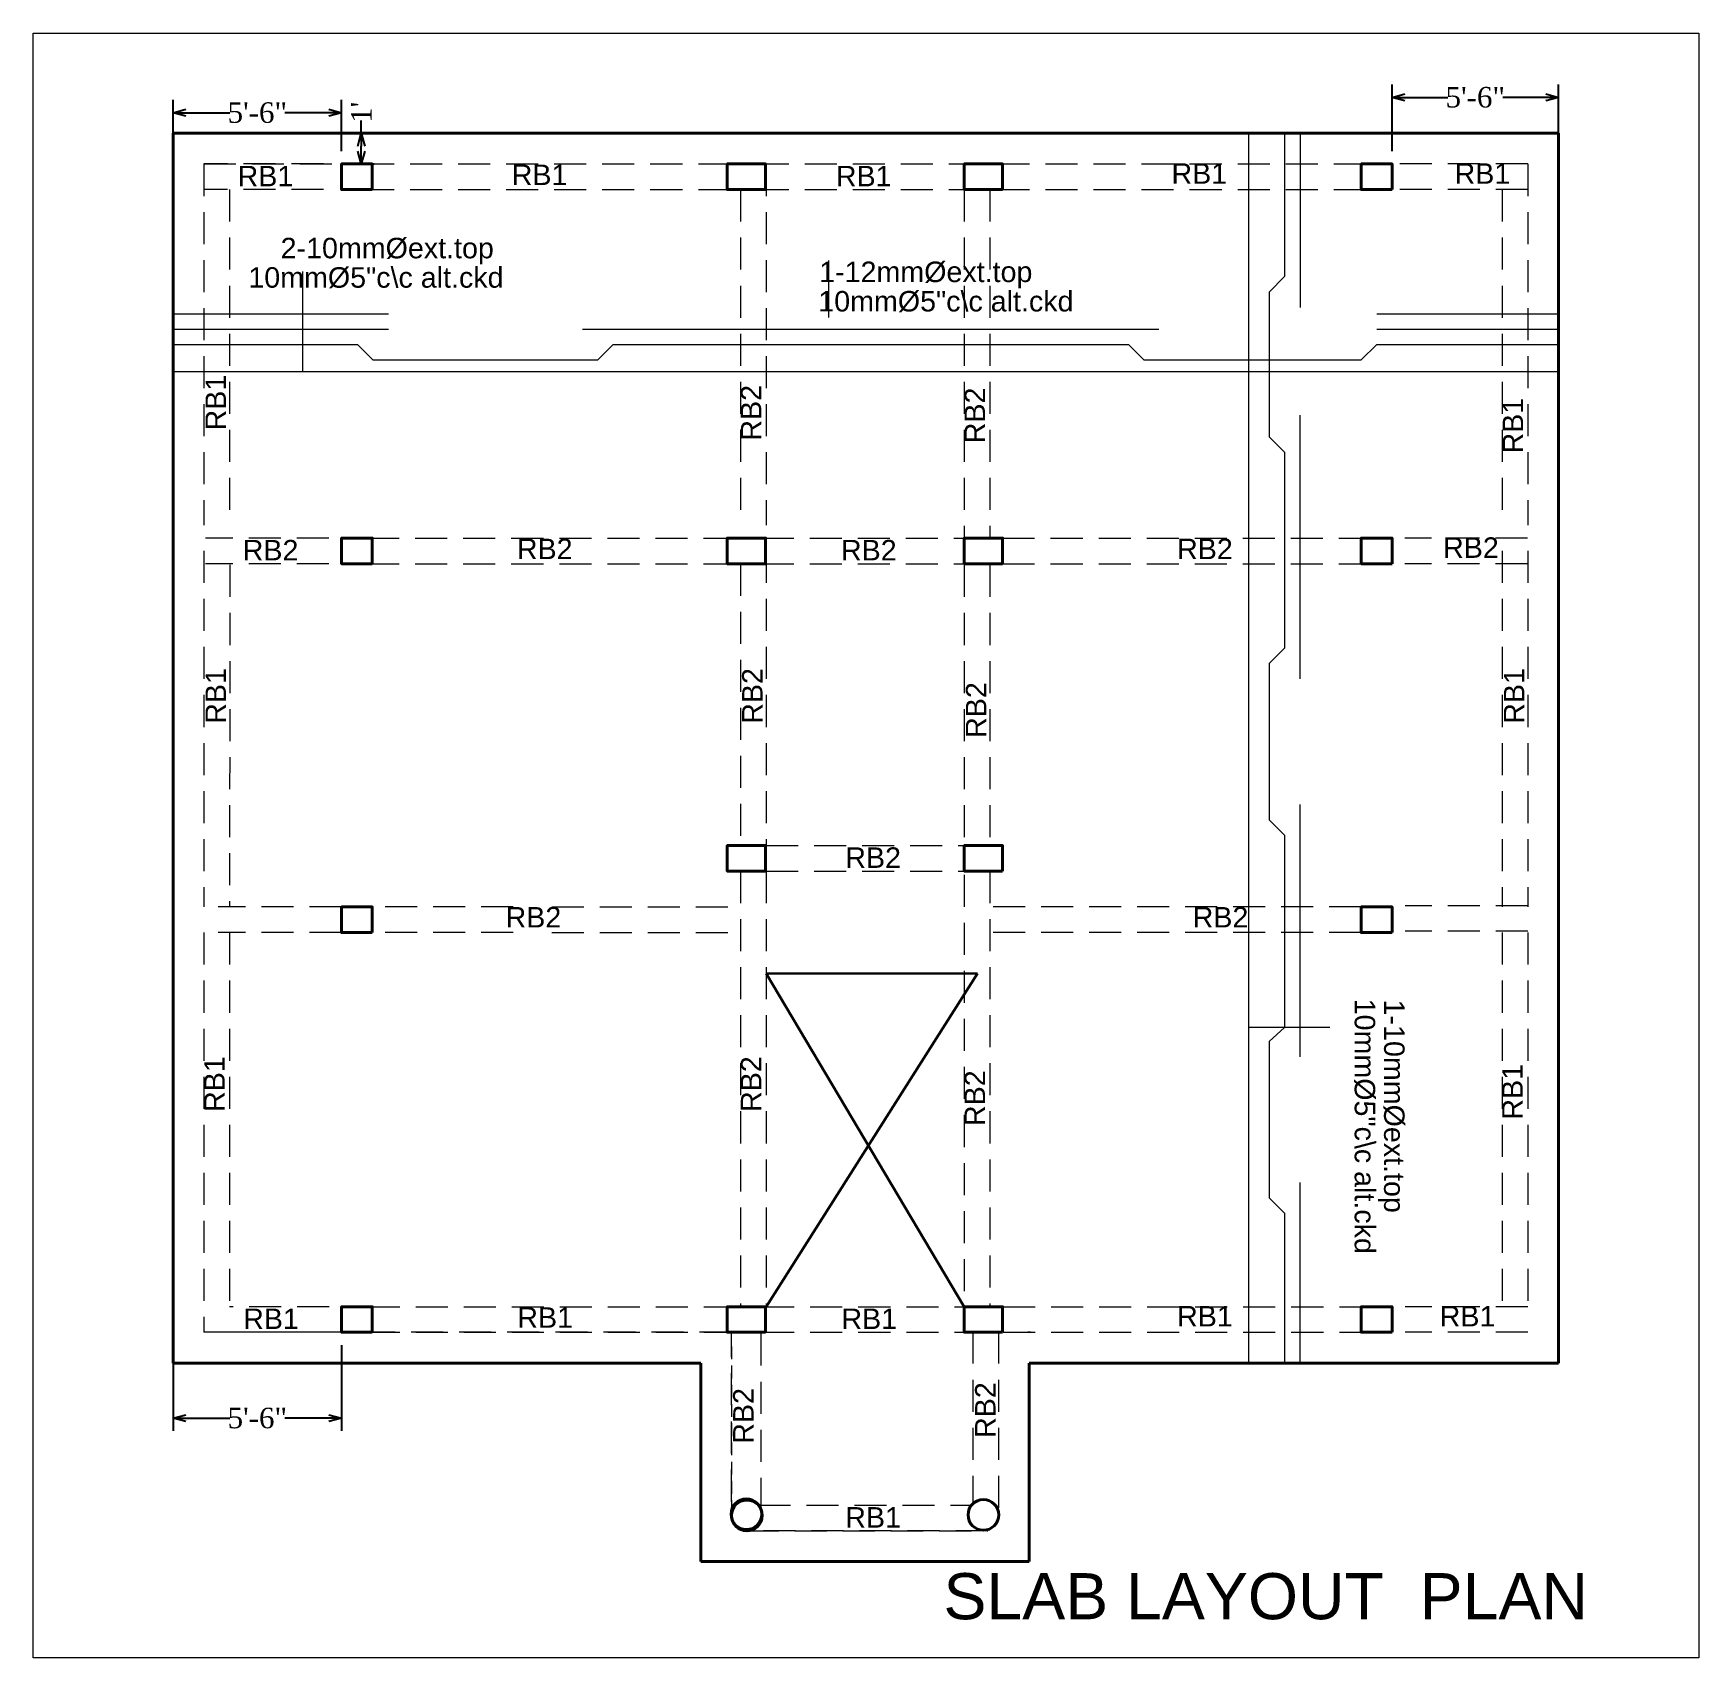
# Model space of a CAD drawing. Header units: inches. Extents: x -163735 to 106394, y -4543 to 35159.
# Drawn here: x -39181 to -38531, y 14826 to 15460 of the extents above; entities that cross this region are included whole.
import ezdxf

# ---------------------------------------------------------------- set-up
doc = ezdxf.new("R2010")
doc.units = ezdxf.units.IN
doc.header["$MEASUREMENT"] = 0
doc.linetypes.add('DASHED2', pattern=[0.375, 0.25, -0.125])
for name, color, linetype, lineweight in [('A-illustr-FURNITURE', 34, 'Continuous', 0), ('Dimenson', 16, 'Continuous', 9), ('wall', 7, 'Continuous', 15)]:
    doc.layers.add(name, color=color, linetype=linetype, lineweight=lineweight)
doc.styles.get("Standard").update_dxf_attribs({"font": 'times.ttf'})
doc.styles.add('style1', font='swissbo.ttf')
doc.dimstyles.new('FEET', dxfattribs={"dimtxt": 8, "dimasz": 5, "dimexe": 5, "dimexo": 5, "dimgap": 0.09, "dimtad": 0, "dimdec": 0, "dimzin": 0, "dimdsep": 46, "dimlunit": 4, "dimtxsty": 'Standard', "dimblk": 'OPEN30', "dimcen": 0.09, "dimadec": 0, "dimazin": 0, "dimtfac": 1, "dimtdec": 0, "dimtofl": 0, "dimtmove": 0, "dimatfit": 3, "dimfxl": 0.18, "dimtolj": 1, "dimtzin": 0, "dimarcsym": 0})

msp = doc.modelspace()

# ---------------------------------------------------------------- texts
at = {"layer": 'A-illustr-FURNITURE', "color": 0, "linetype": 'ByBlock', "lineweight": 30, "insert": (-38700, 14858.5), "char_height": 18, "width": 374.2343, "attachment_point": 2}
msp.add_mtext('{\\fArial|b0|i0|c0|p34;\\C4;SLAB LAYOUT  PLAN}', dxfattribs=at)
at = {"layer": 'wall', "color": 0, "linetype": 'ByBlock', "char_height": 8, "attachment_point": 1, "style": 'style1'}
for s, insert, width in [('{\\fArial|b0|i0|c0|p34;\\C4;RB1}', (-39101.27, 15407.77), 44.0052), ('{\\fArial|b0|i0|c0|p34;\\C4;RB1}', (-38994.27, 15408.27), 44.0052), ('{\\fArial|b0|i0|c0|p34;\\C4;RB1}', (-38867.77, 15407.77), 44.0052), ('{\\fArial|b0|i0|c0|p34;\\C4;RB1}', (-38736.77, 15408.77), 44.0052), ('{\\fArial|b0|i0|c0|p34;\\C4;RB1}', (-38626.27, 15408.77), 44.0052), ('{\\fArial|b0|i0|c0|p34;\\C4;2-10mm%%Cext.top}', (-39084.47, 15379.68), 86.3533), ('{\\fArial|b0|i0|c0|p34;\\C4;10mm%%C5"c\\\\c alt.ckd}', (-39097.07, 15368.21), 101.9222), ('{\\fArial|b0|i0|c0|p34;\\C4;1-12mm%%Cext.top}', (-38874.27, 15370.4), 86.3533), ('{\\fArial|b0|i0|c0|p34;\\C4;10mm%%C5"c\\\\c alt.ckd}', (-38874.62, 15358.93), 101.9222), ('{\\fArial|b0|i0|c0|p34;\\C4;RB2}', (-38992.27, 15262.27), 44.0052), ('{\\fArial|b0|i0|c0|p34;\\C4;RB2}', (-38734.59, 15262.26), 44.0052), ('{\\fArial|b0|i0|c0|p34;\\C4;RB2}', (-38630.77, 15262.77), 44.0052), ('{\\fArial|b0|i0|c0|p34;\\C4;RB2}', (-39099.27, 15261.77), 44.0052), ('{\\fArial|b0|i0|c0|p34;\\C4;RB2}', (-38865.77, 15261.77), 44.0052), ('{\\fArial|b0|i0|c0|p34;\\C4;RB2}', (-38864.09, 15141.77), 44.0052), ('{\\fArial|b0|i0|c0|p34;\\C4;RB2}', (-38996.68, 15118.5), 44.0052), ('{\\fArial|b0|i0|c0|p34;\\C4;RB2}', (-38728.5, 15118.5), 44.0052), ('{\\fArial|b0|i0|c0|p34;\\C4;RB1}', (-39099.09, 14961.77), 44.0052), ('{\\fArial|b0|i0|c0|p34;\\C4;RB1}', (-38992.09, 14962.27), 44.0052), ('{\\fArial|b0|i0|c0|p34;\\C4;RB1}', (-38865.59, 14961.77), 44.0052), ('{\\fArial|b0|i0|c0|p34;\\C4;RB1}', (-38734.59, 14962.77), 44.0052), ('{\\fArial|b0|i0|c0|p34;\\C4;RB1}', (-38632.09, 14962.77), 44.0052), ('{\\fArial|b0|i0|c0|p34;\\C4;RB1}', (-38864.09, 14884.26), 44.0052)]:
    msp.add_mtext(s, dxfattribs=dict(at, insert=insert, width=width))
for s, insert, width, rotation in [('{\\fArial|b0|i0|c0|p34;\\C4;RB1}', (-39113.79, 15304.51), 44.0052, 90), ('{\\fArial|b0|i0|c0|p34;\\C4;RB2}', (-38904.86, 15300.51), 44.0052, 90), ('{\\fArial|b0|i0|c0|p34;\\C4;RB2}', (-38817.53, 15299.51), 44.0052, 90), ('{\\fArial|b0|i0|c0|p34;\\C4;RB1}', (-38607.53, 15295.51), 44.0052, 90), ('{\\fArial|b0|i0|c0|p34;\\C4;RB1}', (-39113.79, 15190.01), 44.0052, 90), ('{\\fArial|b0|i0|c0|p34;\\C4;RB2}', (-38904.36, 15190.01), 44.0052, 90), ('{\\fArial|b0|i0|c0|p34;\\C4;RB1}', (-38607.03, 15190.01), 44.0052, 90), ('{\\fArial|b0|i0|c0|p34;\\C4;RB2}', (-38817.03, 15184.51), 44.0052, 90), ('{\\fArial|b0|i0|c0|p34;\\C4;10mm%%C5"c\\\\c alt.ckd}', (-38657.27, 15082.71), 101.9222, 270), ('{\\fArial|b0|i0|c0|p34;\\C4;1-10mm%%Cext.top}', (-38645.8, 15082.35), 86.3533, 270), ('{\\fArial|b0|i0|c0|p34;\\C4;RB1}', (-39114.29, 15038.51), 44.0052, 90), ('{\\fArial|b0|i0|c0|p34;\\C4;RB2}', (-38904.86, 15038.51), 44.0052, 90), ('{\\fArial|b0|i0|c0|p34;\\C4;RB2}', (-38817.53, 15033.01), 44.0052, 90), ('{\\fArial|b0|i0|c0|p34;\\C4;RB1}', (-38607.68, 15035.5), 44.0052, 90), ('{\\fArial|b0|i0|c0|p34;\\C4;RB2}', (-38907.86, 14909.01), 44.0052, 90)]:
    msp.add_mtext(s, dxfattribs=dict(at, insert=insert, width=width, rotation=rotation))
at = {"layer": 'wall', "color": 0, "linetype": 'DASHED2', "ltscale": 50, "insert": (-38813.44, 14911.27), "char_height": 8, "width": 44.0052, "attachment_point": 1, "rotation": 90, "style": 'style1'}
msp.add_mtext('{\\fArial|b0|i0|c0|p34;\\C4;RB2}', dxfattribs=at)

# ---------------------------------------------------------------- blocks, each defined once
blk = doc.blocks.new('_Open30')
at = {"color": 0, "linetype": 'ByBlock', "lineweight": -2}
for p, q in [((-1, 0.27), (0, 0)), ((0, 0), (-1, -0.27)), ((0, 0), (-1, 0))]:
    blk.add_line(p, q, dxfattribs=at)
blk = doc.blocks.new('*D323')
at = {"layer": 'Defpoints', "color": 0, "lineweight": 30}
for p in [(-39060.68, 15420.5), (-39053, 15420.5), (-39060.68, 15408.5)]:
    blk.add_point(p, dxfattribs=at)
at = {"layer": 'wall', "color": 0, "lineweight": -2}
for p, q in [((-39053, 15420.5), (-39053, 15425.5)), ((-39055.68, 15420.5), (-39048, 15420.5)), ((-39053, 15413.5), (-39053, 15415.5)), ((-39055.68, 15408.5), (-39048, 15408.5))]:
    blk.add_line(p, q, dxfattribs=at)
at = {"layer": 'wall', "color": 0, "lineweight": -2, "xscale": 5, "yscale": 5, "zscale": 5}
for p, rotation in [((-39053, 15420.5), 90), ((-39053, 15408.5), 270)]:
    blk.add_blockref('_Open30', p, dxfattribs=dict(at, rotation=rotation))
at = {"layer": 'wall', "color": 0, "lineweight": 30, "insert": (-39053, 15428.67), "char_height": 8, "attachment_point": 5, "rotation": 90}
blk.add_mtext("\\A1;1'", dxfattribs=at)
blk = doc.blocks.new('*D324')
at = {"layer": 'Defpoints', "color": 0, "lineweight": 30}
for p in [(-39126.43, 15428.5), (-39126.43, 15406.5), (-39060.68, 15408.5)]:
    blk.add_point(p, dxfattribs=at)
at = {"layer": 'wall', "color": 0, "lineweight": -2}
for p, q in [((-39126.43, 15411.5), (-39126.43, 15433.5)), ((-39060.68, 15413.5), (-39060.68, 15433.5)), ((-39121.43, 15428.5), (-39104.32, 15428.5)), ((-39065.68, 15428.5), (-39082.79, 15428.5))]:
    blk.add_line(p, q, dxfattribs=at)
at = {"layer": 'wall', "color": 0, "lineweight": -2, "xscale": 5, "yscale": 5, "zscale": 5, "rotation": 180}
blk.add_blockref('_Open30', (-39126.43, 15428.5), dxfattribs=at)
at = {"layer": 'wall', "color": 0, "lineweight": -2, "xscale": 5, "yscale": 5, "zscale": 5}
blk.add_blockref('_Open30', (-39060.68, 15428.5), dxfattribs=at)
at = {"layer": 'wall', "color": 0, "lineweight": 30, "insert": (-39093.55, 15428.5), "char_height": 8, "attachment_point": 5}
blk.add_mtext('\\A1;5\'-6"', dxfattribs=at)
blk = doc.blocks.new('*D325')
at = {"layer": 'Defpoints', "color": 0, "lineweight": 30}
for p in [(-38585.68, 15434.5), (-38650.68, 15408.5), (-38585.68, 15408.5)]:
    blk.add_point(p, dxfattribs=at)
at = {"layer": 'wall', "color": 0, "lineweight": -2}
for p, q in [((-38650.68, 15413.5), (-38650.68, 15439.5)), ((-38585.68, 15413.5), (-38585.68, 15439.5)), ((-38645.68, 15434.5), (-38628.94, 15434.5)), ((-38590.68, 15434.5), (-38607.41, 15434.5))]:
    blk.add_line(p, q, dxfattribs=at)
at = {"layer": 'wall', "color": 0, "lineweight": -2, "xscale": 5, "yscale": 5, "zscale": 5, "rotation": 180}
blk.add_blockref('_Open30', (-38650.68, 15434.5), dxfattribs=at)
at = {"layer": 'wall', "color": 0, "lineweight": -2, "xscale": 5, "yscale": 5, "zscale": 5}
blk.add_blockref('_Open30', (-38585.68, 15434.5), dxfattribs=at)
at = {"layer": 'wall', "color": 0, "lineweight": 30, "insert": (-38618.18, 15434.5), "char_height": 8, "attachment_point": 5}
blk.add_mtext('\\A1;5\'-6"', dxfattribs=at)
blk = doc.blocks.new('*D326')
at = {"layer": 'Defpoints', "color": 0, "lineweight": 30}
for p in [(-39126.43, 14952.5), (-39060.68, 14952.5), (-39126.43, 14919)]:
    blk.add_point(p, dxfattribs=at)
at = {"layer": 'wall', "color": 0, "lineweight": -2}
for p, q in [((-39126.43, 14947.5), (-39126.43, 14914)), ((-39060.68, 14947.5), (-39060.68, 14914)), ((-39121.43, 14919), (-39104.32, 14919)), ((-39065.68, 14919), (-39082.79, 14919))]:
    blk.add_line(p, q, dxfattribs=at)
at = {"layer": 'wall', "color": 0, "lineweight": -2, "xscale": 5, "yscale": 5, "zscale": 5, "rotation": 180}
blk.add_blockref('_Open30', (-39126.43, 14919), dxfattribs=at)
at = {"layer": 'wall', "color": 0, "lineweight": -2, "xscale": 5, "yscale": 5, "zscale": 5}
blk.add_blockref('_Open30', (-39060.68, 14919), dxfattribs=at)
at = {"layer": 'wall', "color": 0, "lineweight": 30, "insert": (-39093.55, 14919), "char_height": 8, "attachment_point": 5}
blk.add_mtext('\\A1;5\'-6"', dxfattribs=at)

# ---------------------------------------------------------------- dimensions: what is measured, and where the dimension line sits
at = {"layer": 'wall', "lineweight": 30}
dim = msp.add_linear_dim(base=(-38585.68, 15434.5), p1=(-38650.68, 15408.5), p2=(-38585.68, 15408.5), text='5\'-6"', dimstyle='FEET', dxfattribs=at)
dim.commit()
dim.dimension.update_dxf_attribs({"geometry": '*D325', "text_midpoint": (-38618.18, 15434.5)})
for base, p1, p2, picture, middle in [((-39126.43, 15428.5), (-39060.68, 15408.5), (-39126.43, 15406.5), '*D324', (-39093.55, 15428.5)), ((-39126.43, 14919), (-39060.68, 14952.5), (-39126.43, 14952.5), '*D326', (-39093.55, 14919))]:
    dim = msp.add_linear_dim(base=base, p1=p1, p2=p2, dimstyle='FEET', dxfattribs=at)
    dim.commit()
    dim.dimension.update_dxf_attribs({"geometry": picture, "text_midpoint": middle})
dim = msp.add_linear_dim(base=(-39053, 15420.5), p1=(-39060.68, 15408.5), p2=(-39060.68, 15420.5), angle=90, dimstyle='FEET', dxfattribs=at)
dim.commit()
dim.dimension.update_dxf_attribs({"geometry": '*D323', "text_midpoint": (-39053, 15428.67)})

# ---------------------------------------------------------------- linework, layer by layer
at = {"color": 1, "lineweight": 40}
for p, q in [((-39126.43, 15420.5), (-38585.68, 15420.5)), ((-39126.43, 15420.5), (-39126.43, 14940.5)), ((-38585.68, 15420.5), (-38585.68, 14940.5)), ((-39126.43, 15257.5), (-39126.43, 14940.5)), ((-38792.26, 14952.76), (-38792.26, 14952.5)), ((-39126.43, 14940.5), (-38920.5, 14940.5)), ((-38920.5, 14940.5), (-38920.5, 14863)), ((-38792.26, 14940.5), (-38585.68, 14940.5)), ((-38792.26, 14940.5), (-38792.26, 14863)), ((-38920.5, 14863), (-38792.26, 14863))]:
    msp.add_line(p, q, dxfattribs=at)
for points in [[(-39048.68, 15398.5), (-39048.68, 15408.5), (-39060.68, 15408.5), (-39060.68, 15398.5)], [(-38895.18, 15398.5), (-38895.18, 15408.5), (-38910.18, 15408.5), (-38910.18, 15398.5)], [(-38802.68, 15398.5), (-38802.68, 15408.5), (-38817.68, 15408.5), (-38817.68, 15398.5)], [(-38650.68, 15398.5), (-38650.68, 15408.5), (-38662.68, 15408.5), (-38662.68, 15398.5)], [(-39048.68, 15252.5), (-39048.68, 15262.5), (-39060.68, 15262.5), (-39060.68, 15252.5)], [(-38895.18, 15252.5), (-38895.18, 15262.5), (-38910.18, 15262.5), (-38910.18, 15252.5)], [(-38895.18, 15252.5), (-38895.18, 15262.5), (-38910.18, 15262.5), (-38910.18, 15252.5)], [(-38802.68, 15252.5), (-38802.68, 15262.5), (-38817.68, 15262.5), (-38817.68, 15252.5)], [(-38650.68, 15252.5), (-38650.68, 15262.5), (-38662.68, 15262.5), (-38662.68, 15252.5)], [(-38895.18, 15132.5), (-38895.18, 15142.5), (-38910.18, 15142.5), (-38910.18, 15132.5)], [(-38802.68, 15132.5), (-38802.68, 15142.5), (-38817.68, 15142.5), (-38817.68, 15132.5)], [(-39048.68, 15108.5), (-39048.68, 15118.5), (-39060.68, 15118.5), (-39060.68, 15108.5)], [(-38650.68, 15108.5), (-38650.68, 15118.5), (-38662.68, 15118.5), (-38662.68, 15108.5)], [(-39048.68, 14952.5), (-39048.68, 14962.5), (-39060.68, 14962.5), (-39060.68, 14952.5)], [(-38895.18, 14952.5), (-38895.18, 14962.5), (-38910.18, 14962.5), (-38910.18, 14952.5)], [(-38802.68, 14952.5), (-38802.68, 14962.5), (-38817.68, 14962.5), (-38817.68, 14952.5)], [(-38650.68, 14952.5), (-38650.68, 14962.5), (-38662.68, 14962.5), (-38662.68, 14952.5)]]:
    msp.add_lwpolyline(points, close=True, dxfattribs=at)
for centre in [(-38902.68, 14881.5), (-38902.5, 14881), (-38810.18, 14881.24)]:
    msp.add_circle(centre, 6, dxfattribs=at)
at = {"layer": 'Dimenson', "color": 4, "linetype": 'ByBlock'}
for p, q in [((-39075.93, 15366.5), (-39075.93, 15327.52)), ((-38870.68, 15370.77), (-38870.68, 15348.52)), ((-38674.93, 15071.5), (-38706.68, 15071.5))]:
    msp.add_line(p, q, dxfattribs=at)
msp.add_lwpolyline([(-39181, 15459.5), (-38531, 15459.5), (-38531, 14825.5), (-39181, 14825.5)], close=True, dxfattribs=at)
at = {"layer": 'wall', "color": 1}
for p, q in [((-38706.68, 15420.5), (-38706.68, 14940.5)), ((-38692.68, 15420.5), (-38692.68, 15364.52)), ((-38686.5, 15420.5), (-38686.5, 15352.5)), ((-38692.68, 15364.52), (-38698.68, 15358.5)), ((-38698.68, 15358.5), (-38698.68, 15302)), ((-39126.43, 15350.02), (-39042.43, 15350.02)), ((-38656.68, 15350.02), (-38585.68, 15350.02)), ((-39126.43, 15344.02), (-39042.43, 15344.02)), ((-38966.68, 15344.02), (-38741.68, 15344.02)), ((-38656.68, 15344.02), (-38585.68, 15344.02)), ((-39126.43, 15338.02), (-39054.43, 15338.02)), ((-39054.43, 15338.02), (-39048.43, 15332.02)), ((-38954.68, 15338.02), (-38960.68, 15332.02)), ((-38954.68, 15338.02), (-38753.5, 15338.02)), ((-38753.5, 15338), (-38747.5, 15332)), ((-38656.68, 15338.02), (-38662.68, 15332.02)), ((-38656.68, 15338.02), (-38585.68, 15338.02)), ((-39126.43, 15327.52), (-38585.68, 15327.52)), ((-39048.43, 15332.02), (-38960.68, 15332.02)), ((-38747.5, 15332.02), (-38662.68, 15332.02)), ((-38686.68, 15310.5), (-38686.68, 15207.52)), ((-38692.68, 15296), (-38698.68, 15302)), ((-38692.68, 15296), (-38692.68, 15219.52)), ((-38692.68, 15219.52), (-38698.68, 15213.5)), ((-38698.68, 15213.5), (-38698.68, 15152.5)), ((-38686.68, 15158.5), (-38686.68, 15060.02)), ((-38692.68, 15146.5), (-38698.68, 15152.5)), ((-38692.68, 15146.5), (-38692.68, 15071.52)), ((-38692.68, 15071.52), (-38698.68, 15066)), ((-38698.68, 15066), (-38698.68, 15005)), ((-38686.68, 15011), (-38686.68, 14940.5)), ((-38692.68, 14999), (-38698.68, 15005)), ((-38692.68, 14999), (-38692.68, 14940.5))]:
    msp.add_line(p, q, dxfattribs=at)
at = {"layer": 'wall', "color": 0, "linetype": 'DASHED2', "ltscale": 50}
for p, q in [((-39114.43, 15408.5), (-39114.43, 15267.5)), ((-39067.68, 15408.5), (-39114.43, 15408.5)), ((-39052.68, 15408.5), (-38910.68, 15408.5)), ((-38898.68, 15408.5), (-38816.68, 15408.5)), ((-38895, 15408.5), (-38895, 15267.5)), ((-38804.68, 15408.5), (-38662.68, 15408.5)), ((-38597.68, 15408.5), (-38647.68, 15408.5)), ((-38597.68, 15408.5), (-38597.68, 15267.5)), ((-39067.68, 15398.5), (-39114.43, 15398.5)), ((-39104.43, 15398.5), (-39104.43, 15267.5)), ((-39052.68, 15398.5), (-38910.68, 15398.5)), ((-38905, 15398.5), (-38905, 15267.5)), ((-38898.68, 15398.5), (-38816.68, 15398.5)), ((-38817.68, 15398.5), (-38817.68, 15262)), ((-38807.68, 15398.5), (-38807.68, 15262)), ((-38804.68, 15398.5), (-38662.68, 15398.5)), ((-38597.68, 15398.5), (-38650.68, 15398.5)), ((-38607.68, 15398.5), (-38607.68, 15267.5)), ((-39065.68, 15262.5), (-39113.85, 15262.5)), ((-39050.68, 15262.5), (-38908.68, 15262.5)), ((-38896.68, 15262.5), (-38814.68, 15262.5)), ((-38802.68, 15262.5), (-38660.68, 15262.5)), ((-38597.85, 15262.5), (-38645.68, 15262.5)), ((-39114.43, 15257.5), (-39114.43, 15118.5)), ((-38895, 15257.5), (-38895, 15142.5)), ((-38607.68, 15257.5), (-38607.68, 15118.5)), ((-38597.68, 15257.5), (-38597.68, 15118.5)), ((-39065.68, 15252.5), (-39113.85, 15252.5)), ((-39104.26, 15252), (-39104.43, 15118.5)), ((-39050.68, 15252.5), (-38908.68, 15252.5)), ((-38905, 15252.5), (-38905, 15142.5)), ((-38896.68, 15252.5), (-38814.68, 15252.5)), ((-38817.68, 15252), (-38817.68, 15142.5)), ((-38807.68, 15252), (-38807.68, 15142.5)), ((-38802.68, 15252.5), (-38660.68, 15252.5)), ((-38597.85, 15252.5), (-38645.68, 15252.5)), ((-38895, 15142.5), (-38813, 15142.5)), ((-38905, 15132.5), (-38905, 14962.5)), ((-38895, 15132.5), (-38813, 15132.5)), ((-38895, 15132.5), (-38895, 14962.5)), ((-38807.68, 15132.5), (-38807.68, 14962.5)), ((-38817.68, 15131.07), (-38817.68, 14962.5)), ((-38597.68, 15119), (-38645.5, 15119)), ((-39060.68, 15118.5), (-39108.85, 15118.5)), ((-38993.68, 15118.5), (-39058.68, 15118.5)), ((-38978.68, 15118.5), (-38905, 15118.5)), ((-38662.68, 15118.5), (-38807.68, 15118.5)), ((-39114.43, 15108.5), (-39114.43, 14952.5)), ((-39060.68, 15108.5), (-39108.85, 15108.5)), ((-39104.43, 15108.5), (-39104.43, 14962.5)), ((-38993.68, 15108.5), (-39058.68, 15108.5)), ((-38978.68, 15108.5), (-38905, 15108.5)), ((-38662.68, 15108.5), (-38807.68, 15108.5)), ((-38597.68, 15109), (-38645.5, 15109)), ((-38607.68, 15108.5), (-38607.68, 14962.5)), ((-38597.68, 15108.5), (-38597.68, 14962.5)), ((-39065.5, 14962.5), (-39104.43, 14962.5)), ((-39050.5, 14962.5), (-38908.5, 14962.5)), ((-38896.5, 14962.5), (-38814.5, 14962.5)), ((-38802.5, 14962.5), (-38660.5, 14962.5)), ((-38597.68, 14962.5), (-38645.5, 14962.5)), ((-39065.5, 14952.5), (-39114.43, 14952.5)), ((-39050.5, 14952.5), (-38908.5, 14952.5)), ((-38896.93, 14883.23), (-38896.93, 14952.5)), ((-38896.5, 14952.5), (-38814.5, 14952.5)), ((-38814.26, 14952.76), (-38814.26, 14885)), ((-38804.26, 14952.76), (-38804.26, 14880.26)), ((-38802.5, 14952.5), (-38660.5, 14952.5)), ((-38597.68, 14952.5), (-38645.5, 14952.5)), ((-38898.03, 14885), (-38814.26, 14885)), ((-38902.5, 14875), (-38808.5, 14875))]:
    msp.add_line(p, q, dxfattribs=at)
at = {"layer": 'wall', "lineweight": 30}
for p, q in [((-38895, 15092.5), (-38817.68, 14962.5)), ((-38812.5, 15092.5), (-38895, 14962.5)), ((-38895, 15092.5), (-38812.5, 15092.5))]:
    msp.add_line(p, q, dxfattribs=at)
at = {"layer": 'wall', "color": 0, "linetype": 'DASHED2', "ltscale": 20}
msp.add_line((-38908.5, 14947), (-38908.5, 14881), dxfattribs=at)
at = {"layer": 'wall', "color": 0, "linetype": 'DASHED2', "ltscale": 50}
for points in [[(-39114.43, 15408.5), (-39052.68, 15408.5)], [(-38908.5, 14886.5), (-38908.5, 14952.5), (-39114.43, 14952.5)], [(-38808.5, 14875), (-38902.5, 14875)]]:
    msp.add_lwpolyline(points, dxfattribs=at)

msp.set_redraw_order([(e.dxf.handle, doc.entitydb.next_handle()) for e in msp.query("TEXT MTEXT ATTDEF DIMENSION ARC_DIMENSION")])  # texts and dimensions are drawn at this point

doc.saveas('drawing.dxf')
